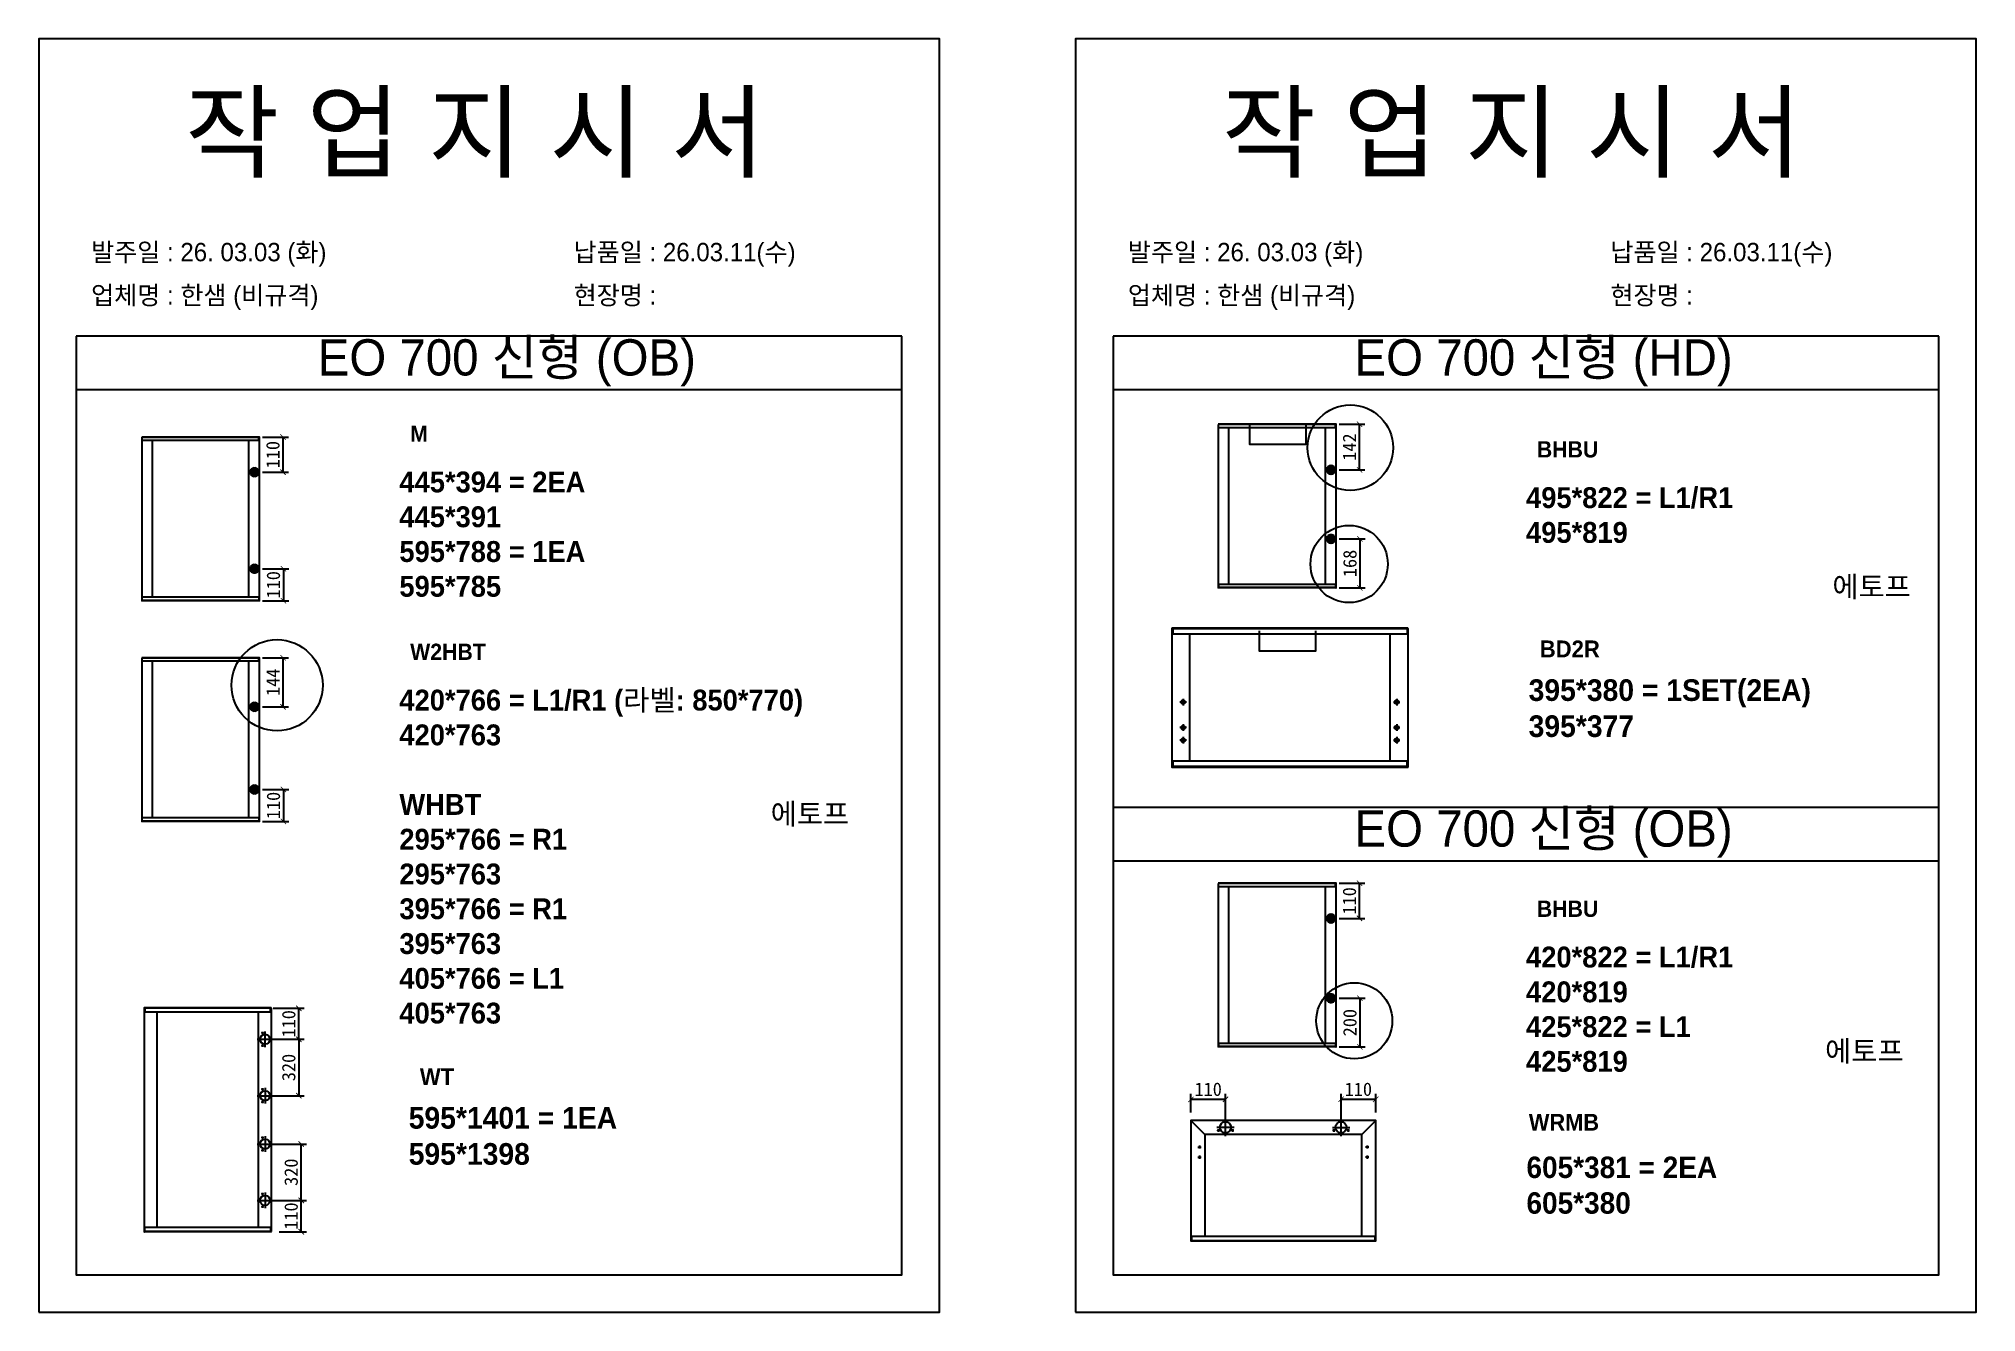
# Model space of a CAD drawing. Header units: millimetres. Extents: x -44117 to 256353, y -2095463 to 65325.
# Drawn here: x 110846 to 114460, y -750024 to -747648 of the extents above; entities that cross this region are included whole.
import ezdxf

# ---------------------------------------------------------------- set-up
doc = ezdxf.new("R2010")
doc.units = ezdxf.units.MM
doc.header["$LTSCALE"] = 10
doc.layers.add('Layer1', color=7, linetype='Continuous', lineweight=70)
doc.styles.add('MtX_Gulim', font='')
doc.styles.get('MtX_Gulim').set_extended_font_data('Gulim', bold=True)
doc.dimstyles.new('ISO-25', dxfattribs={"dimtxt": 2.5, "dimasz": 2.5, "dimexe": 1, "dimexo": 1, "dimtad": 1, "dimtxsty": 'Standard', "dimblk": 'ARCHTICK', "dimcen": 2.5, "dimadec": 0, "dimazin": 0, "dimtfac": 1, "dimtmove": 0, "dimatfit": 3, "dimfxl": 0, "dimarcsym": 0})

msp = doc.modelspace()

# ---------------------------------------------------------------- texts
at = {"linetype": 'Continuous', "style": 'MtX_Gulim'}
for s, height, p in [('M', 30.31593, (111538.85738, -748400.45712)), ('BHBU', 30.315933, (113640.3208, -748429.69826)), ('W2HBT', 30.315933, (111538.85738, -748807.39635)), ('BD2R', 31.421769, (113645.80795, -748802.58544)), ('BHBU', 30.315933, (113640.3208, -749286.81816)), ('WT', 31.421769, (111556.923, -749600.63419)), ('WRMB', 31.09714, (113625.38757, -749685.50827))]:
    msp.add_text(s, height=height, dxfattribs=at).set_placement(p)
at = {"attachment_point": 1}
for s, width, gutter_width, heights, insert, char_height in [('{\\fGulim|b0|i0|c129|p50;작 업 지 시 서}', 3307.3198183, 12.5, [-155.84554], (111118.88711, -747752.6274), 140), ('{\\fGulim|b0|i0|c129|p50;작 업 지 시 서}', 3307.3198183, 12.5, [-155.84554], (113052.70131, -747752.6274), 140), ('\\pt11;{\\fGulim|b0|i0|c129|p50;발주일 : 26. 03.03 (화)}', 3307.3198183, 12.5, [34.50412], (110943.67776, -748029.34782), 34.3), ('{\\fGulim|b0|i0|c129|p50;납품일 : 26.03.11(수)}', 3307.3198183, 12.5, [35.09023], (111843.65574, -748029.34782), 34.3), ('\\pt11;{\\fGulim|b0|i0|c129|p50;발주일 : 26. 03.03 (화)}', 3307.3198183, 12.5, [34.50412], (112877.49196, -748029.34782), 34.3), ('{\\fGulim|b0|i0|c129|p50;납품일 : 26.03.11(수)}', 3307.3198183, 12.5, [35.09023], (113777.46994, -748029.34782), 34.3), ('{\\fGulim|b0|i0|c129|p50;업체명 : 한샘 (비규격)}', 3307.3198183, 12.5, [36.11279], (110943.67776, -748110.004), 34.3), ('{\\fGulim|b0|i0|c129|p50;현장명 : }', 3307.3198183, 12.5, [38.2735], (111843.65574, -748110.004), 34.3), ('{\\fGulim|b0|i0|c129|p50;업체명 : 한샘 (비규격)}', 3307.3198183, 12.5, [36.11279], (112877.49196, -748110.004), 34.3), ('{\\fGulim|b0|i0|c129|p50;현장명 : }', 3307.3198183, 12.5, [38.2735], (113777.46994, -748110.004), 34.3), ('{\\fGulim|b0|i0|c129|p50;EO 700 신형 (OB)}', 1597.0710432, 6.03612, [-85.06834], (111366.43652, -748209.16332), 67.6045736), ('{\\fGulim|b0|i0|c129|p50;EO 700 신형 (HD)}', 1597.0710432, 6.03612, [-85.06834], (113300.25072, -748209.16332), 67.6045736), ('{\\f굴림|b1|i0|c129|p50;445*394 = 2EA\\P\\C1;445*391\\P\\C256;595*788 = 1EA\\P\\C1;595*785}', 11769.5052121, 151.36626, [-234.87514], (111518.76705, -748455.94976), 38.9227538), ('{\\f굴림|b1|i0|c129|p50;495*822 = L1/R1\\P\\C1;495*819}', 11769.5052121, 151.36626, [-108.47916], (113620.23047, -748485.1909), 38.9227538), ('{\\f굴림|b1|i0|c129|p50;에토프}', 11769.5052121, 151.36626, [-43.29899], (114191.46351, -748651.30176), 38.9227538), ('{\\f굴림|b1|i0|c129|p50;395*380 = 1SET(2EA)\\P\\C1;395*377}', 12198.822037, 156.88766, [-113.2366], (113624.98478, -748843.54392), 40.342541), ('{\\f굴림|b1|i0|c129|p50;420*766 = L1/R1 (라벨: 850*770)\\P\\C1;420*763\\P\\P\\C256;WHBT\\P295*766 = R1\\P\\C1;295*763\\P\\C256;395*766 = R1\\P\\C1;395*763\\P\\C256;405*766 = L1\\P\\C1;405*763}', 11769.5052121, 151.36626, [-628.94228], (111518.76705, -748862.88899), 38.9227538), ('{\\f굴림|b1|i0|c129|p50;에토프}', 11769.5052121, 151.36626, [-43.29899], (112211.22217, -749075.25446), 38.9227538), ('{\\fGulim|b0|i0|c129|p50;EO 700 신형 (OB)}', 1597.0710432, 6.03612, [-85.06834], (113300.25072, -749088.16978), 67.6045736), ('{\\f굴림|b1|i0|c129|p50;420*822 = L1/R1\\P\\C1;420*819\\P\\C256;425*822 = L1\\P\\C1;425*819}', 11769.5052121, 151.36626, [-238.42761], (113620.23047, -749342.31081), 38.9227538), ('{\\f굴림|b1|i0|c129|p50;에토프}', 11769.5052121, 151.36626, [-43.29899], (114177.85309, -749517.832), 38.9227538), ('{\\f굴림|b1|i0|c129|p50;595*1401 = 1EA\\P\\C1;595*1398}', 12198.822037, 156.88766, [-108.80746], (111536.09983, -749641.59266), 40.342541), ('{\\f굴림|b1|i0|c129|p50;605*381 = 2EA\\P\\C1;605*380}', 12072.7918459, 155.2668, [-107.57771], (113620.94677, -749734.07582), 39.9257485)]:
    msp.add_mtext_dynamic_manual_height_columns(s, width=width, gutter_width=gutter_width, heights=heights, dxfattribs=dict(at, insert=insert, char_height=char_height))

# ---------------------------------------------------------------- blocks, each defined once
blk = doc.blocks.new('_ArchTick')
at = {"color": 0, "linetype": 'ByBlock', "const_width": 0.15}
blk.add_lwpolyline([(-0.5, -0.5), (0.5, 0.5)], dxfattribs=at)
blk = doc.blocks.new('*D5013')
at = {"color": 0, "lineweight": -2}
for p, q in [((112995.1, -749651.8), (112995.1, -749617.2)), ((112995.1, -749627.2), (113059.6, -749627.2)), ((113059.6, -749664.5), (113059.6, -749617.2))]:
    blk.add_line(p, q, dxfattribs=at)
at = {"layer": 'Defpoints', "color": 0}
for p in [(113059.6, -749627.2), (112995.1, -749666.8), (113059.6, -749679.5)]:
    blk.add_point(p, dxfattribs=at)
at = {"color": 0, "lineweight": -2, "xscale": 10, "yscale": 10, "zscale": 10, "rotation": 180}
blk.add_blockref('_ArchTick', (112995.1, -749627.2), dxfattribs=at)
at = {"color": 0, "lineweight": -2, "xscale": 10, "yscale": 10, "zscale": 10}
blk.add_blockref('_ArchTick', (113059.6, -749627.2), dxfattribs=at)
at = {"color": 0, "insert": (113027.3, -749608.5), "char_height": 25, "attachment_point": 5}
blk.add_mtext('110', dxfattribs=at)
blk = doc.blocks.new('*D5014')
at = {"color": 0, "lineweight": -2}
for p, q in [((113275.1, -749664.5), (113275.1, -749617.2)), ((113275.1, -749627.2), (113339.7, -749627.2)), ((113339.7, -749651.8), (113339.7, -749617.2))]:
    blk.add_line(p, q, dxfattribs=at)
at = {"layer": 'Defpoints', "color": 0}
for p in [(113339.7, -749627.2), (113275.1, -749679.5), (113339.7, -749666.8)]:
    blk.add_point(p, dxfattribs=at)
at = {"color": 0, "lineweight": -2, "xscale": 10, "yscale": 10, "zscale": 10, "rotation": 180}
blk.add_blockref('_ArchTick', (113275.1, -749627.2), dxfattribs=at)
at = {"color": 0, "lineweight": -2, "xscale": 10, "yscale": 10, "zscale": 10}
blk.add_blockref('_ArchTick', (113339.7, -749627.2), dxfattribs=at)
at = {"color": 0, "insert": (113307.4, -749608.5), "char_height": 25, "attachment_point": 5}
blk.add_mtext('110', dxfattribs=at)
blk = doc.blocks.new('*D5015')
at = {"color": 0, "lineweight": -2}
for p, q in [((111263.5, -748391.5), (111311.7, -748391.5)), ((111301.7, -748457.2), (111301.7, -748391.5)), ((111263.5, -748457.2), (111311.7, -748457.2))]:
    blk.add_line(p, q, dxfattribs=at)
at = {"layer": 'Defpoints', "color": 0}
for p in [(111248.5, -748391.5), (111301.7, -748391.5), (111248.5, -748457.2)]:
    blk.add_point(p, dxfattribs=at)
at = {"color": 0, "lineweight": -2, "xscale": 10, "yscale": 10, "zscale": 10}
for p, rotation in [((111301.7, -748391.5), 90), ((111301.7, -748457.2), 270)]:
    blk.add_blockref('_ArchTick', p, dxfattribs=dict(at, rotation=rotation))
at = {"color": 0, "insert": (111282.9, -748424.4), "char_height": 25, "attachment_point": 5, "rotation": 90}
blk.add_mtext('110', dxfattribs=at)
blk = doc.blocks.new('*D5016')
at = {"color": 0, "lineweight": -2}
for p, q in [((111263.5, -748637.3), (111312.5, -748637.3)), ((111302.5, -748637.3), (111302.5, -748697)), ((111263.5, -748697), (111312.5, -748697))]:
    blk.add_line(p, q, dxfattribs=at)
at = {"layer": 'Defpoints', "color": 0}
for p in [(111248.5, -748637.3), (111248.5, -748697), (111302.5, -748697)]:
    blk.add_point(p, dxfattribs=at)
at = {"color": 0, "lineweight": -2, "xscale": 10, "yscale": 10, "zscale": 10}
for p, rotation in [((111302.5, -748637.3), 90), ((111302.5, -748697), 270)]:
    blk.add_blockref('_ArchTick', p, dxfattribs=dict(at, rotation=rotation))
at = {"color": 0, "insert": (111283.8, -748667.2), "char_height": 25, "attachment_point": 5, "rotation": 90}
blk.add_mtext('110', dxfattribs=at)
blk = doc.blocks.new('*D5017')
at = {"color": 0, "lineweight": -2}
for p, q in [((113271.4, -748367.7), (113319.6, -748367.7)), ((113309.6, -748452.8), (113309.6, -748367.7)), ((113271.4, -748452.8), (113319.6, -748452.8))]:
    blk.add_line(p, q, dxfattribs=at)
at = {"layer": 'Defpoints', "color": 0}
for p in [(113256.4, -748367.7), (113309.6, -748367.7), (113256.4, -748452.8)]:
    blk.add_point(p, dxfattribs=at)
at = {"color": 0, "lineweight": -2, "xscale": 10, "yscale": 10, "zscale": 10}
for p, rotation in [((113309.6, -748367.7), 90), ((113309.6, -748452.8), 270)]:
    blk.add_blockref('_ArchTick', p, dxfattribs=dict(at, rotation=rotation))
at = {"color": 0, "insert": (113290.8, -748410.3), "char_height": 25, "attachment_point": 5, "rotation": 90}
blk.add_mtext('142', dxfattribs=at)
blk = doc.blocks.new('*D5018')
at = {"color": 0, "lineweight": -2}
for p, q in [((113271.4, -748581.7), (113320.4, -748581.7)), ((113310.4, -748581.7), (113310.4, -748673.2)), ((113271.4, -748673.2), (113320.4, -748673.2))]:
    blk.add_line(p, q, dxfattribs=at)
at = {"layer": 'Defpoints', "color": 0}
for p in [(113256.4, -748581.7), (113256.4, -748673.2), (113310.4, -748673.2)]:
    blk.add_point(p, dxfattribs=at)
at = {"color": 0, "lineweight": -2, "xscale": 10, "yscale": 10, "zscale": 10}
for p, rotation in [((113310.4, -748581.7), 90), ((113310.4, -748673.2), 270)]:
    blk.add_blockref('_ArchTick', p, dxfattribs=dict(at, rotation=rotation))
at = {"color": 0, "insert": (113291.7, -748627.4), "char_height": 25, "attachment_point": 5, "rotation": 90}
blk.add_mtext('168', dxfattribs=at)
blk = doc.blocks.new('*D5019')
at = {"color": 0, "lineweight": -2}
for p, q in [((111263.5, -748803.3), (111311.7, -748803.3)), ((111301.7, -748894.9), (111301.7, -748803.3)), ((111263.5, -748894.9), (111311.7, -748894.9))]:
    blk.add_line(p, q, dxfattribs=at)
at = {"layer": 'Defpoints', "color": 0}
for p in [(111248.5, -748803.3), (111301.7, -748803.3), (111248.5, -748894.9)]:
    blk.add_point(p, dxfattribs=at)
at = {"color": 0, "lineweight": -2, "xscale": 10, "yscale": 10, "zscale": 10}
for p, rotation in [((111301.7, -748803.3), 90), ((111301.7, -748894.9), 270)]:
    blk.add_blockref('_ArchTick', p, dxfattribs=dict(at, rotation=rotation))
at = {"color": 0, "insert": (111282.9, -748849.1), "char_height": 25, "attachment_point": 5, "rotation": 90}
blk.add_mtext('144', dxfattribs=at)
blk = doc.blocks.new('*D5020')
at = {"color": 0, "lineweight": -2}
for p, q in [((111263.5, -749049.1), (111312.5, -749049.1)), ((111302.5, -749049.1), (111302.5, -749108.8)), ((111263.5, -749108.8), (111312.5, -749108.8))]:
    blk.add_line(p, q, dxfattribs=at)
at = {"layer": 'Defpoints', "color": 0}
for p in [(111248.5, -749049.1), (111248.5, -749108.8), (111302.5, -749108.8)]:
    blk.add_point(p, dxfattribs=at)
at = {"color": 0, "lineweight": -2, "xscale": 10, "yscale": 10, "zscale": 10}
for p, rotation in [((111302.5, -749049.1), 90), ((111302.5, -749108.8), 270)]:
    blk.add_blockref('_ArchTick', p, dxfattribs=dict(at, rotation=rotation))
at = {"color": 0, "insert": (111283.8, -749079), "char_height": 25, "attachment_point": 5, "rotation": 90}
blk.add_mtext('110', dxfattribs=at)
blk = doc.blocks.new('*D5021')
at = {"color": 0, "lineweight": -2}
for p, q in [((113271.4, -749224.1), (113319.6, -749224.1)), ((113309.6, -749289.7), (113309.6, -749224.1)), ((113271.4, -749289.7), (113319.6, -749289.7))]:
    blk.add_line(p, q, dxfattribs=at)
at = {"layer": 'Defpoints', "color": 0}
for p in [(113256.4, -749224.1), (113309.6, -749224.1), (113256.4, -749289.7)]:
    blk.add_point(p, dxfattribs=at)
at = {"color": 0, "lineweight": -2, "xscale": 10, "yscale": 10, "zscale": 10}
for p, rotation in [((113309.6, -749224.1), 90), ((113309.6, -749289.7), 270)]:
    blk.add_blockref('_ArchTick', p, dxfattribs=dict(at, rotation=rotation))
at = {"color": 0, "insert": (113290.8, -749256.9), "char_height": 25, "attachment_point": 5, "rotation": 90}
blk.add_mtext('110', dxfattribs=at)
blk = doc.blocks.new('*D5022')
at = {"color": 0, "lineweight": -2}
for p, q in [((113271.4, -749438.7), (113320.4, -749438.7)), ((113310.4, -749438.7), (113310.4, -749529.5)), ((113271.4, -749529.5), (113320.4, -749529.5))]:
    blk.add_line(p, q, dxfattribs=at)
at = {"layer": 'Defpoints', "color": 0}
for p in [(113256.4, -749438.7), (113256.4, -749529.5), (113310.4, -749529.5)]:
    blk.add_point(p, dxfattribs=at)
at = {"color": 0, "lineweight": -2, "xscale": 10, "yscale": 10, "zscale": 10}
for p, rotation in [((113310.4, -749438.7), 90), ((113310.4, -749529.5), 270)]:
    blk.add_blockref('_ArchTick', p, dxfattribs=dict(at, rotation=rotation))
at = {"color": 0, "insert": (113291.7, -749484.1), "char_height": 25, "attachment_point": 5, "rotation": 90}
blk.add_mtext('200', dxfattribs=at)
blk = doc.blocks.new('*D5023')
at = {"color": 0, "lineweight": -2}
for p, q in [((111283.2, -749457.4), (111341.1, -749457.4)), ((111331.1, -749515.2), (111331.1, -749457.4)), ((111283.2, -749515.2), (111341.1, -749515.2))]:
    blk.add_line(p, q, dxfattribs=at)
at = {"layer": 'Defpoints', "color": 0}
for p in [(111268.2, -749457.4), (111331.1, -749457.4), (111268.2, -749515.2)]:
    blk.add_point(p, dxfattribs=at)
at = {"color": 0, "lineweight": -2, "xscale": 10, "yscale": 10, "zscale": 10}
for p, rotation in [((111331.1, -749457.4), 90), ((111331.1, -749515.2), 270)]:
    blk.add_blockref('_ArchTick', p, dxfattribs=dict(at, rotation=rotation))
at = {"color": 0, "insert": (111312.4, -749486.3), "char_height": 25, "attachment_point": 5, "rotation": 90}
blk.add_mtext('110', dxfattribs=at)
blk = doc.blocks.new('*D5024')
at = {"color": 0, "lineweight": -2}
for p, q in [((111283.2, -749815.8), (111345.7, -749815.8)), ((111335.7, -749874.3), (111335.7, -749815.8)), ((111294.8, -749874.3), (111345.7, -749874.3))]:
    blk.add_line(p, q, dxfattribs=at)
at = {"layer": 'Defpoints', "color": 0}
for p in [(111268.2, -749815.8), (111335.7, -749815.8), (111279.8, -749874.3)]:
    blk.add_point(p, dxfattribs=at)
at = {"color": 0, "lineweight": -2, "xscale": 10, "yscale": 10, "zscale": 10}
for p, rotation in [((111335.7, -749815.8), 90), ((111335.7, -749874.3), 270)]:
    blk.add_blockref('_ArchTick', p, dxfattribs=dict(at, rotation=rotation))
at = {"color": 0, "insert": (111316.9, -749845), "char_height": 25, "attachment_point": 5, "rotation": 90}
blk.add_mtext('110', dxfattribs=at)
blk = doc.blocks.new('*D5025')
at = {"color": 0, "lineweight": -2}
for p, q in [((111283.2, -749710.6), (111345.7, -749710.6)), ((111335.7, -749815.8), (111335.7, -749710.6)), ((111283.2, -749815.8), (111345.7, -749815.8))]:
    blk.add_line(p, q, dxfattribs=at)
at = {"layer": 'Defpoints', "color": 0}
for p in [(111268.2, -749710.6), (111335.7, -749710.6), (111268.2, -749815.8)]:
    blk.add_point(p, dxfattribs=at)
at = {"color": 0, "lineweight": -2, "xscale": 10, "yscale": 10, "zscale": 10}
for p, rotation in [((111335.7, -749710.6), 90), ((111335.7, -749815.8), 270)]:
    blk.add_blockref('_ArchTick', p, dxfattribs=dict(at, rotation=rotation))
at = {"color": 0, "insert": (111316.9, -749763.2), "char_height": 25, "attachment_point": 5, "rotation": 90}
blk.add_mtext('320', dxfattribs=at)
blk = doc.blocks.new('*D5026')
at = {"color": 0, "lineweight": -2}
for p, q in [((111283.2, -749515.2), (111341.1, -749515.2)), ((111331.1, -749515.2), (111331.1, -749620.4)), ((111283.2, -749620.4), (111341.1, -749620.4))]:
    blk.add_line(p, q, dxfattribs=at)
at = {"layer": 'Defpoints', "color": 0}
for p in [(111268.2, -749515.2), (111268.2, -749620.4), (111331.1, -749620.4)]:
    blk.add_point(p, dxfattribs=at)
at = {"color": 0, "lineweight": -2, "xscale": 10, "yscale": 10, "zscale": 10}
for p, rotation in [((111331.1, -749515.2), 90), ((111331.1, -749620.4), 270)]:
    blk.add_blockref('_ArchTick', p, dxfattribs=dict(at, rotation=rotation))
at = {"color": 0, "insert": (111312.4, -749567.8), "char_height": 25, "attachment_point": 5, "rotation": 90}
blk.add_mtext('320', dxfattribs=at)

# ---------------------------------------------------------------- dimensions: what is measured, and where the dimension line sits
for base, p1, p2, text, picture, middle in [((113309.55913, -748367.74112), (113256.37402, -748452.80224), (113256.37402, -748367.74112), '142', '*D5017', (113290.80913, -748410.27168)), ((111301.66737, -748391.53278), (111248.48225, -748457.21057), (111248.48225, -748391.53278), '110', '*D5015', (111282.91737, -748424.37167)), ((113310.40978, -748673.19833), (113256.37402, -748581.68262), (113256.37402, -748673.19833), '168', '*D5018', (113291.65978, -748627.44047)), ((111302.51802, -748696.98999), (111248.48225, -748637.31832), (111248.48225, -748696.98999), '110', '*D5016', (111283.76802, -748667.15415)), ((111301.66737, -748803.34553), (111248.48225, -748894.91391), (111248.48225, -748803.34553), '144', '*D5019', (111282.91737, -748849.12972)), ((111302.51802, -749108.80274), (111248.48225, -749049.13107), (111248.48225, -749108.80274), '110', '*D5020', (111283.76802, -749078.96691)), ((113309.55913, -749224.06354), (113256.37402, -749289.74133), (113256.37402, -749224.06354), '110', '*D5021', (113290.80913, -749256.90243)), ((113310.40978, -749529.52075), (113256.37402, -749438.71618), (113256.37402, -749529.52075), '200', '*D5022', (113291.65978, -749484.11846)), ((111331.11241, -749620.38758), (111268.18727, -749515.20504), (111268.18727, -749620.38758), '320', '*D5026', (111312.36241, -749567.79631)), ((111335.68387, -749710.59757), (111268.18727, -749815.7801), (111268.18727, -749710.59757), '320', '*D5025', (111316.93387, -749763.18884)), ((111335.68387, -749815.7801), (111279.82581, -749874.2848), (111268.18727, -749815.7801), '110', '*D5024', (111316.93387, -749845.03245))]:
    dim = msp.add_linear_dim(base=base, p1=p1, p2=p2, angle=90, text=text, dimstyle='ISO-25', override={"dimscale": 10, "dimasz": 1, "dimexo": 1.5, "dimtxsty": 'Standard'})
    dim.commit()
    dim.dimension.update_dxf_attribs({"geometry": picture, "text_midpoint": middle})
dim = msp.add_linear_dim(base=(111331.11241, -749457.36795), p1=(111268.18727, -749515.20503), p2=(111268.18727, -749457.36795), angle=90, text='110', dimstyle='ISO-25', override={"dimscale": 10, "dimasz": 1, "dimexo": 1.5, "dimtxsty": 'Standard'})
dim.commit()
dim.dimension.update_dxf_attribs({"geometry": '*D5023', "text_midpoint": (111331.11241, -749486.28649), "dimtype": 160})
for base, p1, p2, picture, middle in [((113059.5897, -749627.2027), (112995.06965, -749666.7831), (113059.5897, -749679.50953), '*D5013', (113027.32967, -749608.4527)), ((113339.65952, -749627.2027), (113275.13948, -749679.50953), (113339.65952, -749666.7831), '*D5014', (113307.3995, -749608.4527))]:
    dim = msp.add_linear_dim(base=base, p1=p1, p2=p2, text='110', dimstyle='ISO-25', override={"dimscale": 10, "dimasz": 1, "dimexo": 1.5, "dimtxsty": 'Standard'})
    dim.commit()
    dim.dimension.update_dxf_attribs({"geometry": picture, "text_midpoint": middle})

# ---------------------------------------------------------------- linework, layer by layer
for p, q in [((112456.08051, -748203.63461), (110916.08051, -748203.63461)), ((114389.89471, -748203.63461), (112849.89471, -748203.63461)), ((112456.08051, -748303.63461), (110916.08051, -748303.63461)), ((114389.89471, -748303.63461), (112849.89471, -748303.63461)), ((113045.94642, -748367.96056), (113045.94642, -748672.97889)), ((113265.86482, -748368.35554), (113045.94642, -748368.35554)), ((113265.86482, -748374.32425), (113045.94642, -748374.32425)), ((113265.64538, -748367.74112), (113046.16586, -748367.74112)), ((113065.47637, -748373.88537), (113065.47637, -748666.6152)), ((113246.11543, -748666.6152), (113246.11543, -748374.32425)), ((113264.76763, -748374.32425), (113264.76763, -748367.74112)), ((113265.86482, -748672.97889), (113265.86482, -748367.96056)), ((111038.05466, -748391.75221), (111038.05466, -748696.77054)), ((111257.97305, -748392.1472), (111038.05466, -748392.1472)), ((111257.97305, -748398.11591), (111038.05466, -748398.11591)), ((111257.75361, -748391.53278), (111038.2741, -748391.53278)), ((111057.58461, -748397.67703), (111057.58461, -748690.40686)), ((111238.22366, -748690.40686), (111238.22366, -748398.11591)), ((111256.87586, -748398.11591), (111256.87586, -748391.53278)), ((111257.97305, -748696.77054), (111257.97305, -748391.75221)), ((113265.86482, -748666.6152), (113045.94642, -748666.6152)), ((113265.86482, -748672.58391), (113045.94642, -748672.58391)), ((113265.64538, -748673.19833), (113046.16586, -748673.19833)), ((113047.04361, -748673.19833), (113047.04361, -748666.6152)), ((113264.76763, -748666.6152), (113264.76763, -748673.19833)), ((111257.97305, -748690.40686), (111038.05466, -748690.40686)), ((111257.97305, -748696.37556), (111038.05466, -748696.37556)), ((111257.75361, -748696.98999), (111038.2741, -748696.98999)), ((111039.15185, -748696.98999), (111039.15185, -748690.40686)), ((111256.87586, -748690.40686), (111256.87586, -748696.98999)), ((112959.39558, -748748.75207), (112959.39558, -749007.19414)), ((113400.00598, -748749.41854), (112959.39558, -748749.41854)), ((113400.00598, -748759.48963), (112959.39558, -748759.48963)), ((113399.63572, -748748.38181), (112959.76584, -748748.38181)), ((112961.24688, -748748.38181), (112961.24688, -748759.48963)), ((112992.71906, -748759.48963), (112992.71906, -748996.45657)), ((113366.68251, -748996.45657), (113366.68251, -748759.48963)), ((113398.15468, -748748.38181), (113398.15468, -748759.48963)), ((113400.00598, -749007.19414), (113400.00598, -748748.75207)), ((111038.05466, -748803.56497), (111038.05466, -749108.5833)), ((111257.97305, -748803.95995), (111038.05466, -748803.95995)), ((111257.97305, -748809.92866), (111038.05466, -748809.92866)), ((111257.75361, -748803.34553), (111038.2741, -748803.34553)), ((111057.58461, -748809.48978), (111057.58461, -749102.21961)), ((111238.22366, -749102.21961), (111238.22366, -748809.92866)), ((111256.87586, -748809.92866), (111256.87586, -748803.34553)), ((111257.97305, -749108.5833), (111257.97305, -748803.56497)), ((112986.60975, -748886.11884), (112974.39114, -748886.11884)), ((112980.50045, -748880.00953), (112980.50045, -748892.22814)), ((113372.79181, -748886.11884), (113385.01042, -748886.11884)), ((113378.90111, -748880.00953), (113378.90111, -748892.22814)), ((112986.60975, -748933.51223), (112974.39114, -748933.51223)), ((112986.60975, -748957.20892), (112974.39114, -748957.20892)), ((112980.50045, -748927.40292), (112980.50045, -748939.62153)), ((112980.50045, -748951.09962), (112980.50045, -748963.31822)), ((113372.79181, -748933.51223), (113385.01042, -748933.51223)), ((113372.79181, -748957.20892), (113385.01042, -748957.20892)), ((113378.90111, -748927.40292), (113378.90111, -748939.62153)), ((113378.90111, -748951.09962), (113378.90111, -748963.31822)), ((113400.00598, -748996.45657), (112959.39558, -748996.45657)), ((112961.24688, -748996.45657), (112961.24688, -749007.5644)), ((113398.15468, -749007.5644), (113398.15468, -748996.45657)), ((113400.00598, -749006.52767), (112959.39558, -749006.52767)), ((112959.76584, -749007.5644), (113399.63572, -749007.5644)), ((111257.97305, -749102.21961), (111038.05466, -749102.21961)), ((111039.15185, -749108.80274), (111039.15185, -749102.21961)), ((111256.87586, -749102.21961), (111256.87586, -749108.80274)), ((114389.89471, -749082.64107), (112849.89471, -749082.64107)), ((111257.97305, -749108.18832), (111038.05466, -749108.18832)), ((111257.75361, -749108.80274), (111038.2741, -749108.80274)), ((114389.89471, -749182.64107), (112849.89471, -749182.64107)), ((113045.94642, -749224.28298), (113045.94642, -749529.30131)), ((113265.86482, -749224.67796), (113045.94642, -749224.67796)), ((113265.86482, -749230.64667), (113045.94642, -749230.64667)), ((113265.64538, -749224.06354), (113046.16586, -749224.06354)), ((113065.47637, -749230.20779), (113065.47637, -749522.93762)), ((113246.11543, -749522.93762), (113246.11543, -749230.64667)), ((113264.76763, -749230.64667), (113264.76763, -749224.06354)), ((113265.86482, -749529.30131), (113265.86482, -749224.28298)), ((111042.91024, -749456.88864), (111042.91024, -749874.0965)), ((111279.9038, -749457.36795), (111042.91024, -749457.36795)), ((111279.9038, -749464.6109), (111042.91024, -749464.6109)), ((111279.63752, -749456.62235), (111043.17652, -749456.62235)), ((111044.24166, -749456.62235), (111044.24166, -749464.6109)), ((111066.60959, -749464.07833), (111066.60959, -749866.37425)), ((111255.93816, -749866.37425), (111255.93816, -749464.6109)), ((111278.57238, -749464.6109), (111278.57238, -749456.62235)), ((111279.9038, -749874.0965), (111279.9038, -749456.88864)), ((111265.52442, -749503.22221), (111261.26386, -749503.22221)), ((111263.39414, -749501.09193), (111263.39414, -749505.35249)), ((111268.18727, -749529.72962), (111268.18727, -749500.68045)), ((111253.66268, -749515.20503), (111282.71186, -749515.20503)), ((111265.52442, -749527.18785), (111261.26386, -749527.18785)), ((111263.39414, -749525.05757), (111263.39414, -749529.31813)), ((113265.86482, -749522.93762), (113045.94642, -749522.93762)), ((113265.86482, -749528.90633), (113045.94642, -749528.90633)), ((113265.64538, -749529.52075), (113046.16586, -749529.52075)), ((113047.04361, -749529.52075), (113047.04361, -749522.93762)), ((113264.76763, -749522.93762), (113264.76763, -749529.52075)), ((111265.52442, -749608.40475), (111261.26386, -749608.40475)), ((111263.39414, -749606.27447), (111263.39414, -749610.53503)), ((111268.18727, -749605.86298), (111268.18727, -749634.91216)), ((111253.66268, -749620.38758), (111282.71186, -749620.38758)), ((111265.52442, -749632.37039), (111261.26386, -749632.37039)), ((111263.39414, -749630.24011), (111263.39414, -749634.50067)), ((112994.77369, -749666.7831), (112994.77369, -749891.12342)), ((113021.11444, -749693.12385), (112994.86037, -749666.57382)), ((113339.65952, -749666.48713), (112995.06965, -749666.48713)), ((113075.73312, -749679.50953), (113043.44628, -749679.50953)), ((113048.63905, -749685.4288), (113043.90363, -749685.4288)), ((113046.27134, -749683.06109), (113046.27134, -749687.7965)), ((113059.5897, -749695.65294), (113059.5897, -749663.36611)), ((113075.27576, -749685.4288), (113070.54035, -749685.4288)), ((113072.90805, -749683.06109), (113072.90805, -749687.7965)), ((113258.99606, -749679.50953), (113291.2829, -749679.50953)), ((113264.18884, -749685.4288), (113259.45342, -749685.4288)), ((113261.82113, -749683.06109), (113261.82113, -749687.7965)), ((113275.13948, -749695.65294), (113275.13948, -749663.36611)), ((113290.82555, -749685.4288), (113286.09013, -749685.4288)), ((113288.45784, -749683.06109), (113288.45784, -749687.7965)), ((113313.61473, -749693.12385), (113339.8688, -749666.57382)), ((113339.95548, -749891.12342), (113339.95548, -749666.7831)), ((111253.66268, -749710.59757), (111282.71186, -749710.59757)), ((111265.52442, -749698.61474), (111261.26386, -749698.61474)), ((111263.39414, -749696.48446), (111263.39414, -749700.74502)), ((111263.39414, -749720.45011), (111263.39414, -749724.71066)), ((111268.18727, -749696.07298), (111268.18727, -749725.12216)), ((113008.09205, -749716.209), (113014.01132, -749716.209)), ((113011.05168, -749713.24936), (113011.05168, -749719.16863)), ((113021.11444, -749693.12385), (113021.11444, -749883.13241)), ((113313.61473, -749693.12385), (113021.11444, -749693.12385)), ((113313.61473, -749882.54048), (113313.61473, -749693.12385)), ((113326.63713, -749716.209), (113320.71786, -749716.209)), ((113323.6775, -749713.24936), (113323.6775, -749719.16863)), ((111265.52442, -749722.58039), (111261.26386, -749722.58039)), ((113008.09205, -749735.15066), (113014.01132, -749735.15066)), ((113011.05168, -749732.19103), (113011.05168, -749738.1103)), ((113326.63713, -749735.15066), (113320.71786, -749735.15066)), ((113323.6775, -749732.19103), (113323.6775, -749738.1103)), ((111253.66268, -749815.7801), (111282.71186, -749815.7801)), ((111265.52442, -749803.79727), (111261.26386, -749803.79727)), ((111265.52442, -749827.76291), (111261.26386, -749827.76291)), ((111263.39414, -749801.66699), (111263.39414, -749805.92755)), ((111263.39414, -749825.63263), (111263.39414, -749829.89319)), ((111268.18727, -749801.25551), (111268.18727, -749830.30469)), ((111279.9038, -749866.37425), (111042.91024, -749866.37425)), ((111044.24166, -749874.36279), (111044.24166, -749866.37425)), ((111278.57238, -749866.37425), (111278.57238, -749874.36279)), ((111279.9038, -749873.61719), (111042.91024, -749873.61719)), ((111279.63752, -749874.36279), (111043.17652, -749874.36279)), ((112994.77369, -749882.54048), (113339.95548, -749882.54048)), ((112994.77369, -749890.59069), (113339.65952, -749890.59069)), ((112995.06965, -749891.41939), (113339.65952, -749891.41939)), ((112996.2535, -749882.54048), (112996.2535, -749891.41939)), ((113338.47567, -749891.41939), (113338.47567, -749882.54048))]:
    msp.add_line(p, q)
for points in [[(110846.08051, -750024.46489), (112526.08051, -750024.46489), (112526.08051, -747648.46489), (110846.08051, -747648.46489)], [(112779.89471, -750024.46489), (114459.89471, -750024.46489), (114459.89471, -747648.46489), (112779.89471, -747648.46489)]]:
    msp.add_lwpolyline(points, close=True)
for points in [[(110916.08051, -748203.63461), (110916.08051, -749954.46489), (112456.08051, -749954.46489), (112456.08051, -748203.63461)], [(112849.89471, -748203.63461), (112849.89471, -749954.46489), (114389.89471, -749954.46489), (114389.89471, -748203.63461)], [(113209.48614, -748367.74112), (113209.48614, -748405.7207), (113104.78153, -748405.7207), (113104.78153, -748367.74112)], [(113227.76163, -748752.90039), (113227.76163, -748790.87997), (113123.05702, -748790.87997), (113123.05702, -748752.90039)]]:
    msp.add_lwpolyline(points)
at = {"color": 1}
for centre, radius in [((113292.42245, -748411.41801), 79.74857), ((113290.20721, -748628.51134), 71.99524), ((111290.60043, -748854.66499), 85.06514), ((113299.81442, -749480.7186), 70.95684)]:
    msp.add_circle(centre, radius, dxfattribs=at)
for centre, radius in [((112980.50045, -748886.11884), 3.70261), ((113378.90111, -748886.11884), 3.70261), ((112980.50045, -748933.51223), 3.70261), ((112980.50045, -748957.20892), 3.70261), ((113378.90111, -748933.51223), 3.70261), ((113378.90111, -748957.20892), 3.70261), ((111263.39414, -749503.22221), 0.85211), ((111268.18727, -749515.20503), 9.31997), ((111263.39414, -749527.18785), 0.85211), ((111268.18727, -749620.38758), 9.31997), ((111263.39414, -749608.40475), 0.85211), ((111263.39414, -749632.37039), 0.85211), ((113046.27134, -749685.4288), 0.94708), ((113059.5897, -749679.50953), 10.35872), ((113072.90805, -749685.4288), 0.94708), ((113261.82113, -749685.4288), 0.94708), ((113275.13948, -749679.50953), 10.35872), ((113288.45784, -749685.4288), 0.94708), ((111268.18727, -749710.59757), 9.31997), ((111263.39414, -749698.61474), 0.85211), ((111263.39414, -749722.58039), 0.85211), ((113011.05168, -749716.209), 0.88789), ((113323.6775, -749716.209), 0.88789), ((113011.05168, -749735.15066), 0.88789), ((113323.6775, -749735.15066), 0.88789), ((111268.18727, -749815.7801), 9.31997), ((111263.39414, -749803.79727), 0.85211), ((111263.39414, -749827.76291), 0.85211)]:
    msp.add_circle(centre, radius)
for centre, radius, start, end in [((113265.64538, -748367.96056), 0.21944, 0, 90), ((111257.75361, -748391.75221), 0.21944, 0, 90), ((113046.16586, -748672.97889), 0.21944, 180, 270), ((113265.64538, -748672.97889), 0.21944, 270, 0), ((111038.2741, -748696.77055), 0.21944, 180, 270), ((111257.75361, -748696.77055), 0.21944, 270, 0), ((112959.76584, -748748.75207), 0.37026, 90, 180), ((113399.63572, -748748.75207), 0.37026, 0, 90), ((111257.75361, -748803.56497), 0.21944, 0, 90), ((112959.76584, -749007.19414), 0.37026, 180, 270), ((113399.63572, -749007.19414), 0.37026, 270, 0), ((111038.2741, -749108.5833), 0.21944, 180, 270), ((111257.75361, -749108.5833), 0.21944, 270, 0), ((113265.64538, -749224.28298), 0.21944, 0, 90), ((111043.17652, -749456.88864), 0.26628, 90, 180), ((111279.63752, -749456.88864), 0.26628, 0, 90), ((113046.16586, -749529.30131), 0.21944, 180, 270), ((113265.64538, -749529.30131), 0.21944, 270, 0), ((112995.06965, -749666.7831), 0.29596, 90, 180), ((113339.65952, -749666.7831), 0.29596, 0, 90), ((111043.17652, -749874.09651), 0.26628, 180, 270), ((111279.63752, -749874.09651), 0.26628, 270, 0), ((112995.06965, -749891.12342), 0.29596, 180, 270), ((113339.65952, -749891.12342), 0.29596, 270, 0)]:
    msp.add_arc(centre, radius, start, end)
at = {"layer": 'Layer1'}
for p, q in [((111248.48225, -748449.12294), (111248.48225, -748465.29819)), ((113256.37402, -748444.71462), (113256.37402, -748460.88987)), ((113256.37402, -748589.77024), (113256.37402, -748573.59499)), ((111248.48225, -748645.40594), (111248.48225, -748629.2307)), ((111248.48225, -748886.82629), (111248.48225, -748903.00154)), ((111248.48225, -749057.21869), (111248.48225, -749041.04345)), ((113256.37402, -749281.65371), (113256.37402, -749297.82895)), ((113256.37402, -749446.8038), (113256.37402, -749430.62855))]:
    msp.add_line(p, q, dxfattribs=at)
for points in [[(113264.46164, -748452.80224), (113248.28639, -748452.80224)], [(111256.56988, -748457.21057), (111240.39463, -748457.21057)], [(113264.46164, -748581.68262), (113248.28639, -748581.68262)], [(111256.56988, -748637.31832), (111240.39463, -748637.31832)], [(111256.56988, -748894.91391), (111240.39463, -748894.91391)], [(111256.56988, -749049.13107), (111240.39463, -749049.13107)], [(113264.46164, -749289.74133), (113248.28639, -749289.74133)], [(113264.46164, -749438.71618), (113248.28639, -749438.71618)]]:
    msp.add_lwpolyline(points, close=True, dxfattribs=at)
for centre in [(111248.48225, -748457.21057), (113256.37402, -748452.80224), (113256.37402, -748581.68262), (111248.48225, -748637.31832), (111248.48225, -748894.91391), (111248.48225, -749049.13107), (113256.37402, -749289.74133), (113256.37402, -749438.71618)]:
    msp.add_circle(centre, 5.39175, dxfattribs=at)

msp.set_redraw_order([(e.dxf.handle, doc.entitydb.next_handle()) for e in msp.query("TEXT MTEXT ATTDEF DIMENSION ARC_DIMENSION")])  # texts and dimensions are drawn at this point

doc.saveas('drawing.dxf')
